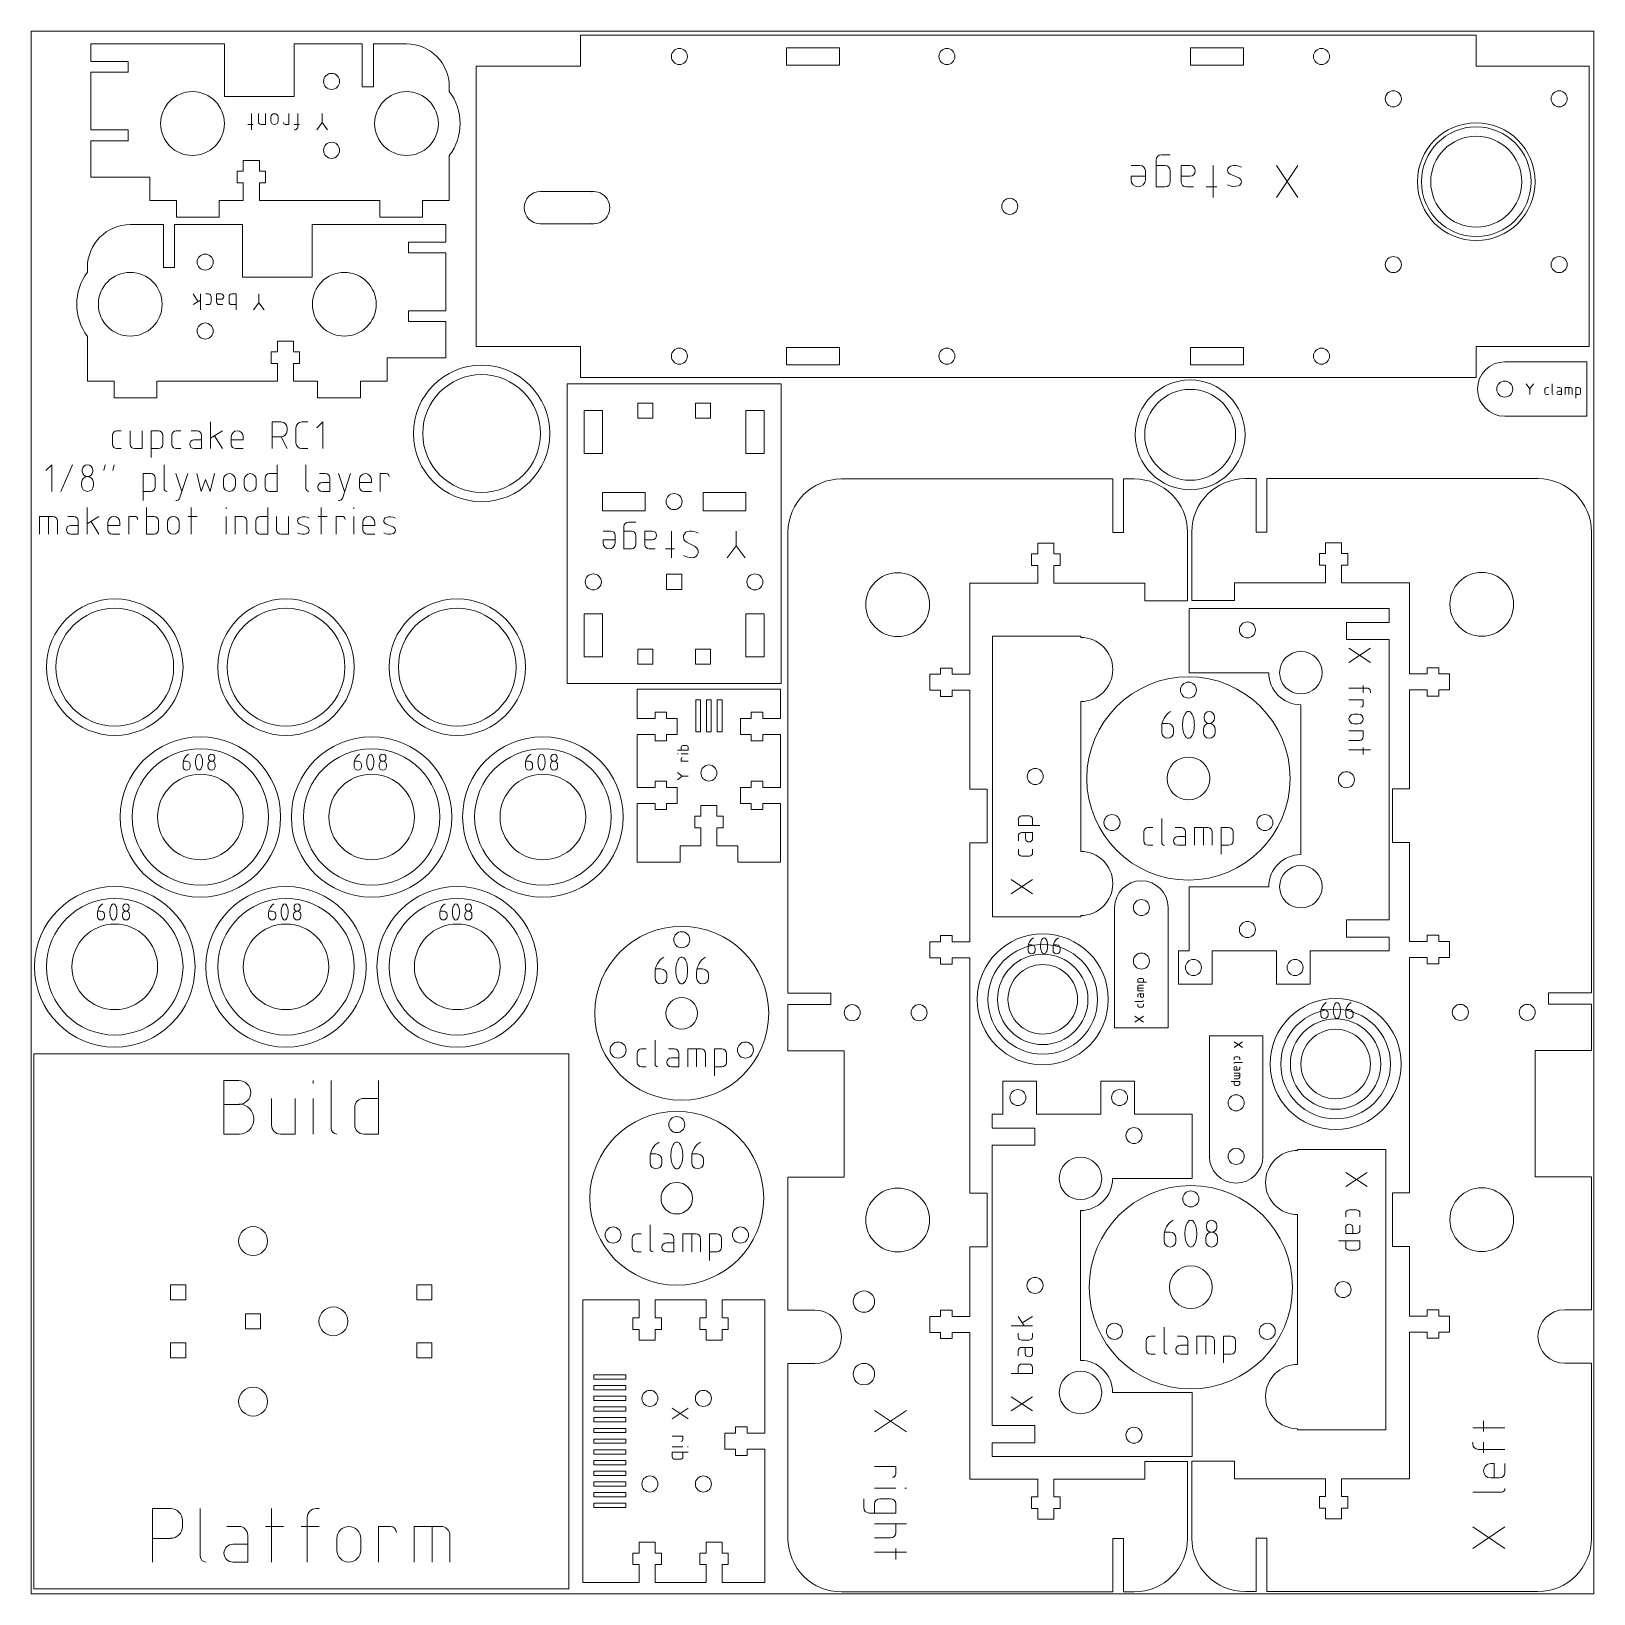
# Model space of a CAD drawing. Header units: millimetres. Extents: x 0 to 292, y 0 to 292.
import ezdxf

# ---------------------------------------------------------------- set-up
doc = ezdxf.new("R2010")
doc.units = ezdxf.units.MM
doc.layers.get('0').update_dxf_attribs({"linetype": 'CONTINUOUS', "lineweight": 25, "true_color": 0x000000})
for name, color, linetype, lineweight, true_color in [('borders', 4, 'CONTINUOUS', 0, 0x00ffff), ('build-platform', 7, 'CONTINUOUS', 0, 0x000000), ('cut', 7, 'CONTINUOUS', 0, 0x000000), ('cuts', 7, 'CONTINUOUS', 0, 0x000000), ('etch', 4, 'CONTINUOUS', 0, 0x00ffff), ('inner-clamp', 7, 'CONTINUOUS', 0, 0x000000), ('main-deck', 7, 'CONTINUOUS', 0, 0x000000), ('rib', 7, 'CONTINUOUS', 0, 0x000000), ('rod-backplate', 7, 'CONTINUOUS', 0, 0x000000), ('rod-support', 7, 'CONTINUOUS', 0, 0x000000), ('side', 7, 'CONTINUOUS', 0, 0x000000), ('text', 4, 'CONTINUOUS', 0, 0x00ffff)]:
    doc.layers.add(name, color=color, linetype=linetype, lineweight=lineweight, true_color=true_color)

# ---------------------------------------------------------------- blocks, each defined once
blk = doc.blocks.new('tab')
at = {"layer": 'cuts'}
for p, q in [((5, 3.2), (-5, 3.2)), ((-5, 3.2), (-5, 0)), ((5, 0), (5, 3.2))]:
    blk.add_line(p, q, dxfattribs=at)
blk = doc.blocks.new('m3-t-slot')
at = {"layer": 'cuts'}
for p, q in [((-1.5, 7.5), (1.5, 7.5)), ((-1.5, 5.5), (-1.5, 7.5)), ((1.5, 7.5), (1.5, 5.5)), ((-2.66, 3.33), (-2.66, 5.5)), ((-2.66, 5.5), (-1.5, 5.5)), ((-1.5, 3.33), (-2.66, 3.33)), ((-1.5, 0), (-1.5, 3.33)), ((1.5, 5.5), (2.66, 5.5)), ((2.66, 3.33), (1.5, 3.33)), ((1.5, 3.33), (1.5, 0)), ((2.66, 5.5), (2.66, 3.33))]:
    blk.add_line(p, q, dxfattribs=at)
blk = doc.blocks.new('nema17')
at = {"layer": 'cuts'}
for centre, radius in [((-15.495, 15.495), 1.5), ((15.495, 15.495), 1.5), ((0, 0), 11), ((-15.495, -15.495), 1.5), ((15.495, -15.495), 1.5)]:
    blk.add_circle(centre, radius, dxfattribs=at)
blk = doc.blocks.new('slot')
at = {"layer": 'cuts'}
for p, q in [((-1.6, 4.95), (1.6, 4.95)), ((-1.6, 4.95), (-1.6, -4.95)), ((1.6, -4.95), (1.6, 4.95)), ((-1.6, -4.95), (1.6, -4.95))]:
    blk.add_line(p, q, dxfattribs=at)

msp = doc.modelspace()

# ---------------------------------------------------------------- linework, layer by layer
at = {"layer": 'borders'}
for p, q in [((292, 292), (0, 292)), ((0, 292), (0, 0)), ((292, 0), (292, 292)), ((15.16, 216.5), (15.16, 214.83)), ((16.83, 217.33), (16, 217.33)), ((18.5, 217.33), (18.5, 214.83)), ((20.72, 214), (20.72, 217.33)), ((23.77, 217.33), (22.39, 217.33)), ((22.39, 217.33), (22.39, 212.33)), ((24.61, 214.83), (24.61, 216.5)), ((26.27, 216.5), (26.27, 214.83)), ((27.94, 217.33), (27.11, 217.33)), ((29.89, 217.33), (31, 217.33)), ((31.83, 216.5), (31.83, 214)), ((33.5, 219), (33.5, 214)), ((33.5, 215.94), (35.72, 217.33)), ((34.23, 216.4), (35.72, 214)), ((37.39, 216.22), (37.39, 214.83)), ((39.61, 215.66), (39.61, 216.22)), ((45.02, 214), (45.02, 219)), ((45.02, 219), (46.69, 219)), ((46.69, 216.22), (45.02, 216.22)), ((46.69, 216.22), (47.8, 214)), ((47.8, 217.89), (47.8, 217.33)), ((49.47, 217.89), (49.47, 215.11)), ((51.69, 219), (50.58, 219)), ((53.36, 217.89), (54.47, 219)), ((54.47, 219), (54.47, 214)), ((16, 214), (16.83, 214)), ((19.33, 214), (20.72, 214)), ((22.39, 214), (23.77, 214)), ((27.11, 214), (27.94, 214)), ((30.44, 215.66), (31.83, 215.66)), ((31.83, 214), (30.44, 214)), ((37.39, 215.66), (39.61, 215.66)), ((38.22, 214), (39.61, 214)), ((50.58, 214), (51.69, 214)), ((2.73, 209.89), (3.84, 211)), ((3.84, 211), (3.84, 206)), ((7.73, 211), (5.51, 206)), ((13.57, 209.89), (13.84, 211)), ((15.23, 209.89), (15.51, 211)), ((24.82, 211), (24.82, 206.55)), ((45.93, 211), (45.93, 206)), ((51.34, 211), (51.34, 206.55)), ((9.4, 207.66), (9.4, 207.11)), ((9.54, 210.03), (9.54, 209.75)), ((11.48, 209.75), (11.48, 210.03)), ((11.62, 207.11), (11.62, 207.66)), ((22.32, 209.33), (20.93, 209.33)), ((20.93, 209.33), (20.93, 204.33)), ((23.15, 206.83), (23.15, 208.5)), ((27.04, 209.33), (28.15, 206)), ((29.26, 209.33), (27.72, 204.71)), ((30.93, 209.33), (31.76, 206)), ((31.76, 206), (32.59, 208.22)), ((32.59, 208.22), (33.43, 206)), ((33.43, 206), (34.26, 209.33)), ((35.93, 208.22), (35.93, 207.11)), ((38.15, 207.11), (38.15, 208.22)), ((39.82, 208.22), (39.82, 207.11)), ((42.04, 207.11), (42.04, 208.22)), ((43.7, 206.83), (43.7, 208.5)), ((44.54, 209.33), (45.93, 209.33)), ((53.84, 209.33), (54.95, 209.33)), ((54.4, 207.66), (55.79, 207.66)), ((55.79, 208.5), (55.79, 206)), ((57.45, 209.33), (58.57, 206)), ((59.68, 209.33), (58.14, 204.71)), ((61.34, 208.22), (61.34, 206.83)), ((61.34, 207.66), (63.57, 207.66)), ((63.57, 207.66), (63.57, 208.22)), ((65.23, 206), (65.23, 209.33)), ((65.23, 209.33), (66.34, 209.33)), ((20.93, 206), (22.32, 206)), ((45.93, 206), (44.54, 206)), ((55.79, 206), (54.4, 206)), ((62.18, 206), (63.57, 206)), ((10.44, 203), (10.44, 198)), ((21.55, 203), (21.55, 198)), ((27.19, 204.33), (27.04, 204.33)), ((29.89, 203), (29.89, 198)), ((36.41, 202.72), (36.41, 203)), ((44.19, 203), (44.19, 198)), ((54.19, 203), (54.19, 198)), ((57.61, 204.33), (57.45, 204.33)), ((60.3, 202.72), (60.3, 203)), ((1.55, 198), (1.55, 201.33)), ((1.55, 201.33), (4.05, 201.33)), ((3.22, 201.33), (3.22, 198)), ((4.89, 200.5), (4.89, 198)), ((6.83, 201.33), (7.94, 201.33)), ((7.39, 199.66), (8.77, 199.66)), ((8.77, 200.5), (8.77, 198)), ((10.44, 199.94), (12.66, 201.33)), ((11.18, 200.4), (12.66, 198)), ((14.33, 200.22), (14.33, 198.83)), ((14.33, 199.66), (16.55, 199.66)), ((16.55, 199.66), (16.55, 200.22)), ((18.22, 198), (18.22, 201.33)), ((18.22, 201.33), (19.33, 201.33)), ((22.94, 201.33), (21.55, 201.33)), ((23.77, 198.83), (23.77, 200.5)), ((25.44, 200.22), (25.44, 199.11)), ((27.66, 199.11), (27.66, 200.22)), ((29.33, 201.33), (31, 201.33)), ((36.41, 198), (36.41, 201.33)), ((38.08, 198), (38.08, 201.33)), ((38.08, 201.33), (39.47, 201.33)), ((40.3, 200.5), (40.3, 198)), ((41.97, 198.83), (41.97, 200.5)), ((42.8, 201.33), (44.19, 201.33)), ((45.86, 201.33), (45.86, 198.83)), ((48.08, 198), (48.08, 201.33)), ((50.2, 199.9), (51.52, 199.36)), ((53.64, 201.33), (55.3, 201.33)), ((56.97, 198), (56.97, 201.33)), ((56.97, 201.33), (58.08, 201.33)), ((60.3, 198), (60.3, 201.33)), ((61.97, 200.22), (61.97, 198.83)), ((61.97, 199.66), (64.19, 199.66)), ((64.19, 199.66), (64.19, 200.22)), ((66.31, 199.9), (67.63, 199.36)), ((8.77, 198), (7.39, 198)), ((15.16, 198), (16.55, 198)), ((21.55, 198), (22.94, 198)), ((44.19, 198), (42.8, 198)), ((46.69, 198), (48.08, 198)), ((62.8, 198), (64.19, 198)), ((0, 0), (292, 0))]:
    msp.add_line(p, q, dxfattribs=at)
for centre, radius, start, end in [((16, 216.5), 0.833, 90, 180), ((23.77, 216.5), 0.833, 0, 90), ((27.11, 216.5), 0.833, 90, 180), ((31, 216.5), 0.833, 0, 90), ((38.5, 216.22), 1.11, 0, 180), ((46.69, 217.89), 1.11, 0, 90), ((46.69, 217.33), 1.11, 270, 0), ((50.58, 217.89), 1.11, 90, 180), ((16, 214.83), 0.833, 180, 270), ((19.33, 214.83), 0.833, 180, 270), ((23.77, 214.83), 0.833, 270, 0), ((27.11, 214.83), 0.833, 180, 270), ((30.44, 214.83), 0.833, 90, 270), ((38.22, 214.83), 0.833, 180, 270), ((50.58, 215.11), 1.11, 180, 270), ((10.51, 210.03), 0.972, 0, 180), ((10.51, 207.66), 1.11, 0, 180), ((10.51, 209.75), 0.972, 180, 0), ((22.32, 208.5), 0.833, 0, 90), ((37.04, 208.22), 1.11, 0, 180), ((40.93, 208.22), 1.11, 0, 180), ((44.54, 208.5), 0.833, 90, 180), ((54.4, 206.83), 0.833, 90, 270), ((54.95, 208.5), 0.833, 0, 90), ((62.45, 208.22), 1.11, 0, 180), ((66.34, 208.78), 0.556, 0, 90), ((10.51, 207.11), 1.11, 180, 0), ((22.32, 206.83), 0.833, 270, 0), ((25.37, 206.55), 0.556, 180, 270), ((27.19, 204.89), 0.556, 270, 341.6), ((37.04, 207.11), 1.11, 180, 0), ((40.93, 207.11), 1.11, 180, 0), ((44.54, 206.83), 0.833, 180, 270), ((51.9, 206.55), 0.556, 180, 270), ((57.61, 204.89), 0.556, 270, 341.6), ((62.18, 206.83), 0.833, 180, 270), ((4.05, 200.5), 0.833, 0, 90), ((7.39, 198.83), 0.833, 90, 270), ((7.94, 200.5), 0.833, 0, 90), ((15.44, 200.22), 1.11, 0, 180), ((15.16, 198.83), 0.833, 180, 270), ((19.33, 200.78), 0.556, 0, 90), ((22.94, 200.5), 0.833, 0, 90), ((22.94, 198.83), 0.833, 270, 0), ((26.55, 200.22), 1.11, 0, 180), ((26.55, 199.11), 1.11, 180, 0), ((39.47, 200.5), 0.833, 0, 90), ((42.8, 200.5), 0.833, 90, 180), ((42.8, 198.83), 0.833, 180, 270), ((46.69, 198.83), 0.833, 180, 270), ((50.45, 200.52), 0.667, 108.3, 247.8), ((50.95, 199.01), 2.25, 63.1, 108.3), ((51.26, 198.74), 0.667, 288.3, 67.79), ((58.08, 200.78), 0.556, 0, 90), ((63.08, 200.22), 1.11, 0, 180), ((62.8, 198.83), 0.833, 180, 270), ((66.56, 200.52), 0.667, 108.3, 247.8), ((67.06, 199.01), 2.25, 63.1, 108.3), ((67.38, 198.74), 0.667, 288.3, 67.79), ((50.77, 200.25), 2.25, 243.1, 288.3), ((66.88, 200.25), 2.25, 243.1, 288.3)]:
    msp.add_arc(centre, radius, start, end, dxfattribs=at)
at = {"layer": 'build-platform'}
for p, q in [((0.46, 0.91), (0.46, 100.91)), ((0.46, 100.91), (100.46, 100.91)), ((100.46, 100.91), (100.46, 0.91)), ((28.87, 57.72), (26.05, 57.72)), ((26.05, 57.72), (26.05, 54.9)), ((28.87, 54.9), (28.87, 57.72)), ((74.87, 57.72), (72.05, 57.72)), ((72.05, 57.72), (72.05, 54.9)), ((74.87, 54.9), (74.87, 57.72)), ((26.05, 54.9), (28.87, 54.9)), ((72.05, 54.9), (74.87, 54.9)), ((42.87, 52.32), (40.05, 52.32)), ((40.05, 52.32), (40.05, 49.5)), ((42.87, 49.5), (42.87, 52.32)), ((28.87, 46.92), (26.05, 46.92)), ((26.05, 46.92), (26.05, 44.1)), ((28.87, 44.1), (28.87, 46.92)), ((40.05, 49.5), (42.87, 49.5)), ((74.87, 46.92), (72.05, 46.92)), ((72.05, 46.92), (72.05, 44.1)), ((74.87, 44.1), (74.87, 46.92)), ((26.05, 44.1), (28.87, 44.1)), ((72.05, 44.1), (74.87, 44.1)), ((100.46, 0.91), (0.46, 0.91))]:
    msp.add_line(p, q, dxfattribs=at)
for centre in [(41.46, 65.91), (56.46, 50.91), (41.46, 35.91)]:
    msp.add_circle(centre, 2.7, dxfattribs=at)
at = {"layer": 'cut'}
for centre, radius in [((270.04, 263.88), 10.25), ((270.04, 263.88), 8.5), ((84.16, 216.83), 12.75), ((84.16, 216.83), 11), ((216.58, 216.58), 10.25), ((216.58, 216.58), 8.5), ((15.61, 173.16), 12.75), ((15.61, 173.16), 11), ((47.61, 173.16), 12.75), ((47.61, 173.16), 11), ((79.61, 173.16), 12.75), ((79.61, 173.16), 11), ((216.26, 152.37), 19), ((216.26, 168.87), 1.5), ((31.61, 145.16), 15), ((63.61, 145.16), 15), ((95.61, 145.16), 15), ((216.26, 152.37), 4), ((31.61, 145.16), 8), ((63.61, 145.16), 8), ((95.61, 145.16), 8), ((201.97, 144.12), 1.5), ((230.55, 144.12), 1.5), ((15.61, 117.16), 15), ((47.61, 117.16), 15), ((79.61, 117.16), 15), ((15.61, 117.16), 8), ((47.61, 117.16), 8), ((79.61, 117.16), 8), ((121.57, 108.48), 16.25), ((121.57, 122.23), 1.5), ((189.03, 111.08), 12.25), ((189.03, 111.08), 6.5), ((121.57, 108.48), 2.95), ((243.76, 98.99), 12.25), ((243.76, 98.99), 6.5), ((109.66, 101.61), 1.5), ((133.47, 101.61), 1.5), ((120.64, 73.92), 16.25), ((120.64, 87.67), 1.5), ((120.64, 73.92), 2.95), ((216.7, 57.29), 19), ((216.7, 73.79), 1.5), ((108.73, 67.04), 1.5), ((132.55, 67.04), 1.5), ((216.7, 57.29), 4), ((202.42, 49.04), 1.5), ((230.99, 49.04), 1.5)]:
    msp.add_circle(centre, radius, dxfattribs=at)
at = {"layer": 'cuts'}
for p, q in [((11.13, 289.63), (36.13, 289.63)), ((11.13, 286.33), (11.13, 289.63)), ((36.13, 289.63), (36.13, 279.83)), ((49.13, 279.83), (49.13, 289.63)), ((49.13, 289.63), (61.83, 289.63)), ((61.83, 289.63), (61.83, 281.63)), ((63.93, 289.63), (70.13, 289.63)), ((63.93, 281.63), (63.93, 289.63)), ((18.13, 286.33), (11.13, 286.33)), ((18.13, 284.33), (18.13, 286.33)), ((18.13, 284.33), (11.13, 284.33)), ((11.13, 273.55), (11.13, 284.33)), ((61.83, 281.63), (63.93, 281.63)), ((78.13, 281.63), (78.13, 280.75)), ((36.13, 279.83), (49.13, 279.83)), ((18.13, 273.55), (11.13, 273.55)), ((18.13, 271.55), (18.13, 273.55)), ((11.13, 271.55), (18.13, 271.55)), ((11.13, 264.75), (11.13, 271.55)), ((78.13, 268.75), (78.13, 260.35)), ((22.13, 264.75), (11.13, 264.75)), ((22.13, 260.35), (22.13, 264.75)), ((22.13, 260.35), (27.13, 260.35)), ((27.13, 260.35), (27.13, 257.25)), ((35.13, 257.25), (35.13, 260.35)), ((35.13, 260.35), (39.63, 260.35)), ((42.63, 260.35), (65.13, 260.35)), ((65.13, 260.35), (65.13, 257.25)), ((73.13, 257.25), (73.13, 260.35)), ((73.13, 260.35), (78.13, 260.35)), ((27.13, 257.25), (35.13, 257.25)), ((65.13, 257.25), (73.13, 257.25)), ((24.7, 255.86), (18.5, 255.86)), ((24.7, 247.86), (24.7, 255.86)), ((39.5, 255.86), (26.8, 255.86)), ((26.8, 255.86), (26.8, 247.86)), ((39.5, 246.06), (39.5, 255.86)), ((52.5, 255.86), (52.5, 246.06)), ((77.5, 255.86), (52.5, 255.86)), ((77.5, 252.56), (77.5, 255.86)), ((70.5, 252.56), (77.5, 252.56)), ((70.5, 250.56), (70.5, 252.56)), ((70.5, 250.56), (77.5, 250.56)), ((77.5, 239.78), (77.5, 250.56)), ((10.5, 247.86), (10.5, 246.98)), ((26.8, 247.86), (24.7, 247.86)), ((52.5, 246.06), (39.5, 246.06)), ((70.5, 237.78), (70.5, 239.78)), ((70.5, 239.78), (77.5, 239.78)), ((77.5, 237.78), (70.5, 237.78)), ((77.5, 230.98), (77.5, 237.78)), ((10.5, 234.98), (10.5, 226.58)), ((66.5, 230.98), (77.5, 230.98)), ((66.5, 226.58), (66.5, 230.98)), ((15.5, 226.58), (10.5, 226.58)), ((15.5, 223.48), (15.5, 226.58)), ((23.5, 226.58), (23.5, 223.48)), ((46, 226.58), (23.5, 226.58)), ((53.5, 226.58), (49, 226.58)), ((53.5, 223.48), (53.5, 226.58)), ((61.5, 226.58), (61.5, 223.48)), ((66.5, 226.58), (61.5, 226.58)), ((100.14, 170.1), (100.14, 226.1)), ((100.14, 226.1), (140.14, 226.1)), ((140.14, 226.1), (140.14, 170.1)), ((23.5, 223.48), (15.5, 223.48)), ((61.5, 223.48), (53.5, 223.48)), ((116.15, 222.51), (113.33, 222.51)), ((113.33, 222.51), (113.33, 219.69)), ((116.15, 219.69), (116.15, 222.51)), ((126.95, 222.51), (124.13, 222.51)), ((124.13, 222.51), (124.13, 219.69)), ((126.95, 219.69), (126.95, 222.51)), ((103.34, 213.1), (103.34, 221.1)), ((103.34, 221.1), (106.74, 221.1)), ((106.74, 221.1), (106.74, 213.1)), ((113.33, 219.69), (116.15, 219.69)), ((124.13, 219.69), (126.95, 219.69)), ((133.54, 213.1), (133.54, 221.1)), ((133.54, 221.1), (136.94, 221.1)), ((136.94, 221.1), (136.94, 213.1)), ((106.74, 213.1), (103.34, 213.1)), ((136.94, 213.1), (133.54, 213.1)), ((106.74, 202.4), (106.74, 205.8)), ((106.74, 205.8), (114.74, 205.8)), ((114.74, 205.8), (114.74, 202.4)), ((125.54, 202.4), (125.54, 205.8)), ((125.54, 205.8), (133.54, 205.8)), ((133.54, 205.8), (133.54, 202.4)), ((114.74, 202.4), (106.74, 202.4)), ((133.54, 202.4), (125.54, 202.4)), ((121.55, 190.51), (118.73, 190.51)), ((118.73, 190.51), (118.73, 187.69)), ((121.55, 187.69), (121.55, 190.51)), ((118.73, 187.69), (121.55, 187.69)), ((103.34, 175.1), (103.34, 183.1)), ((103.34, 183.1), (106.74, 183.1)), ((106.74, 183.1), (106.74, 175.1)), ((133.54, 175.1), (133.54, 183.1)), ((133.54, 183.1), (136.94, 183.1)), ((136.94, 183.1), (136.94, 175.1)), ((116.15, 176.51), (113.33, 176.51)), ((113.33, 176.51), (113.33, 173.69)), ((116.15, 173.69), (116.15, 176.51)), ((126.95, 176.51), (124.13, 176.51)), ((124.13, 176.51), (124.13, 173.69)), ((126.95, 173.69), (126.95, 176.51)), ((106.74, 175.1), (103.34, 175.1)), ((113.33, 173.69), (116.15, 173.69)), ((124.13, 173.69), (126.95, 173.69)), ((136.94, 175.1), (133.54, 175.1)), ((140.14, 170.1), (100.14, 170.1)), ((140.04, 169.07), (113.24, 169.07)), ((113.24, 169.07), (113.24, 163.57)), ((125.09, 167.07), (124.19, 167.07)), ((124.19, 167.07), (124.19, 161.07)), ((125.09, 161.07), (125.09, 167.07)), ((127.09, 167.07), (126.19, 167.07)), ((126.19, 167.07), (126.19, 161.07)), ((127.09, 161.07), (127.09, 167.07)), ((129.09, 167.07), (128.19, 167.07)), ((128.19, 167.07), (128.19, 161.07)), ((129.09, 161.07), (129.09, 167.07)), ((140.04, 163.57), (140.04, 169.07)), ((124.19, 161.07), (125.09, 161.07)), ((126.19, 161.07), (127.09, 161.07)), ((128.19, 161.07), (129.09, 161.07)), ((113.24, 160.57), (113.24, 150.69)), ((140.04, 150.69), (140.04, 160.57)), ((113.24, 147.69), (113.24, 136.69)), ((140.04, 136.69), (140.04, 147.69)), ((121.24, 136.69), (121.24, 139.79)), ((121.24, 139.79), (125.14, 139.79)), ((128.14, 139.79), (132.04, 139.79)), ((132.04, 139.79), (132.04, 136.69)), ((113.24, 136.69), (121.24, 136.69)), ((132.04, 136.69), (140.04, 136.69))]:
    msp.add_line(p, q, dxfattribs=at)
for centre, radius in [((56.13, 282.63), 1.5), ((30.13, 274.75), 5.96), ((70.13, 274.75), 5.96), ((56.13, 269.75), 1.5), ((32.5, 248.86), 1.5), ((18.5, 240.98), 5.96), ((58.5, 240.98), 5.96), ((32.5, 235.98), 1.5), ((120.14, 204.1), 1.5), ((105.04, 189.1), 1.5), ((135.24, 189.1), 1.5), ((126.64, 153.38), 1.5)]:
    msp.add_circle(centre, radius, dxfattribs=at)
for centre, radius, start, end in [((70.13, 281.63), 8, 360, 90), ((70.13, 274.75), 10, 323.1301, 36.8699), ((18.5, 247.86), 8, 90, 180), ((18.5, 240.98), 10, 143.1301, 216.8699)]:
    msp.add_arc(centre, radius, start, end, dxfattribs=at)
at = {"layer": 'etch'}
for p, q in [((219.18, 163.89), (219.18, 163.62)), ((221.12, 163.62), (221.12, 163.89)), ((211.26, 161.98), (211.26, 160.98)), ((212.37, 162.64), (211.33, 162.64)), ((213.48, 160.98), (213.48, 161.53)), ((219.04, 161.53), (219.04, 160.98)), ((221.26, 160.98), (221.26, 161.53)), ((28.36, 155.18), (28.36, 154.58)), ((29.03, 155.58), (28.4, 155.58)), ((29.7, 154.58), (29.7, 154.91)), ((33.03, 154.91), (33.03, 154.58)), ((33.11, 156.33), (33.11, 156.16)), ((34.28, 156.16), (34.28, 156.33)), ((34.36, 154.58), (34.36, 154.91)), ((60.36, 155.18), (60.36, 154.58)), ((61.03, 155.58), (60.4, 155.58)), ((61.7, 154.58), (61.7, 154.91)), ((65.03, 154.91), (65.03, 154.58)), ((65.11, 156.33), (65.11, 156.16)), ((66.28, 156.16), (66.28, 156.33)), ((66.36, 154.58), (66.36, 154.91)), ((92.36, 155.18), (92.36, 154.58)), ((93.03, 155.58), (92.4, 155.58)), ((93.7, 154.58), (93.7, 154.91)), ((97.03, 154.91), (97.03, 154.58)), ((97.11, 156.33), (97.11, 156.16)), ((98.28, 156.16), (98.28, 156.33)), ((98.36, 154.58), (98.36, 154.91)), ((209.59, 143.2), (208.76, 143.2)), ((211.26, 144.87), (211.26, 140.42)), ((213.76, 143.2), (214.87, 143.2)), ((217.37, 139.87), (217.37, 143.2)), ((217.37, 143.2), (219.87, 143.2)), ((219.04, 143.2), (219.04, 139.87)), ((223.76, 143.2), (222.37, 143.2)), ((222.37, 143.2), (222.37, 138.2)), ((207.93, 142.37), (207.93, 140.7)), ((214.31, 141.53), (215.7, 141.53)), ((215.7, 142.37), (215.7, 139.87)), ((220.7, 142.37), (220.7, 139.87)), ((224.59, 140.7), (224.59, 142.37)), ((208.76, 139.87), (209.59, 139.87)), ((215.7, 139.87), (214.31, 139.87)), ((222.37, 139.87), (223.76, 139.87)), ((12.36, 127.18), (12.36, 126.58)), ((13.03, 127.58), (12.4, 127.58)), ((13.7, 126.58), (13.7, 126.91)), ((17.03, 126.91), (17.03, 126.58)), ((17.11, 128.33), (17.11, 128.16)), ((18.28, 128.16), (18.28, 128.33)), ((18.36, 126.58), (18.36, 126.91)), ((44.36, 127.18), (44.36, 126.58)), ((45.03, 127.58), (44.4, 127.58)), ((45.7, 126.58), (45.7, 126.91)), ((49.03, 126.91), (49.03, 126.58)), ((49.11, 128.33), (49.11, 128.16)), ((50.28, 128.16), (50.28, 128.33)), ((50.36, 126.58), (50.36, 126.91)), ((76.36, 127.18), (76.36, 126.58)), ((77.03, 127.58), (76.4, 127.58)), ((77.7, 126.58), (77.7, 126.91)), ((81.03, 126.91), (81.03, 126.58)), ((81.11, 128.33), (81.11, 128.16)), ((82.28, 128.16), (82.28, 128.33)), ((82.36, 126.58), (82.36, 126.91)), ((186.28, 120.85), (186.28, 120.25)), ((186.95, 121.25), (186.32, 121.25)), ((187.62, 120.25), (187.62, 120.58)), ((190.95, 120.85), (190.95, 120.25)), ((191.62, 121.25), (190.99, 121.25)), ((192.28, 120.25), (192.28, 120.58)), ((116.57, 116.09), (116.57, 115.09)), ((117.68, 116.76), (116.63, 116.76)), ((118.79, 115.09), (118.79, 115.65)), ((124.34, 116.09), (124.34, 115.09)), ((125.45, 116.76), (124.41, 116.76)), ((126.57, 115.09), (126.57, 115.65)), ((241.01, 108.76), (241.01, 108.16)), ((241.67, 109.16), (241.05, 109.16)), ((242.34, 108.16), (242.34, 108.49)), ((245.67, 108.76), (245.67, 108.16)), ((246.34, 109.16), (245.72, 109.16)), ((247.01, 108.16), (247.01, 108.49)), ((116.57, 103.48), (116.57, 99.04)), ((113.23, 100.98), (113.23, 99.31)), ((114.9, 101.81), (114.07, 101.81)), ((119.07, 101.81), (120.18, 101.81)), ((119.62, 100.15), (121.01, 100.15)), ((121.01, 100.98), (121.01, 98.48)), ((122.68, 98.48), (122.68, 101.81)), ((122.68, 101.81), (125.18, 101.81)), ((124.34, 101.81), (124.34, 98.48)), ((126.01, 100.98), (126.01, 98.48)), ((129.07, 101.81), (127.68, 101.81)), ((127.68, 101.81), (127.68, 96.81)), ((129.9, 99.31), (129.9, 100.98)), ((114.07, 98.48), (114.9, 98.48)), ((121.01, 98.48), (119.62, 98.48)), ((127.68, 98.48), (129.07, 98.48)), ((116.75, 82.19), (115.71, 82.19)), ((124.53, 82.19), (123.49, 82.19)), ((115.64, 81.53), (115.64, 80.53)), ((117.86, 80.53), (117.86, 81.08)), ((123.42, 81.53), (123.42, 80.53)), ((125.64, 80.53), (125.64, 81.08)), ((113.98, 67.25), (113.14, 67.25)), ((115.64, 68.92), (115.64, 64.47)), ((118.14, 67.25), (119.25, 67.25)), ((121.75, 63.92), (121.75, 67.25)), ((121.75, 67.25), (124.25, 67.25)), ((123.42, 67.25), (123.42, 63.92)), ((128.14, 67.25), (126.75, 67.25)), ((126.75, 67.25), (126.75, 62.25)), ((212.82, 67.57), (211.77, 67.57)), ((219.62, 68.82), (219.62, 68.54)), ((221.57, 68.54), (221.57, 68.82)), ((112.31, 66.42), (112.31, 64.75)), ((118.7, 65.58), (120.09, 65.58)), ((120.09, 66.42), (120.09, 63.92)), ((125.09, 66.42), (125.09, 63.92)), ((128.98, 64.75), (128.98, 66.42)), ((211.7, 66.91), (211.7, 65.91)), ((213.93, 65.91), (213.93, 66.46)), ((219.48, 66.46), (219.48, 65.91)), ((221.7, 65.91), (221.7, 66.46)), ((113.14, 63.92), (113.98, 63.92)), ((120.09, 63.92), (118.7, 63.92)), ((126.75, 63.92), (128.14, 63.92)), ((211.7, 49.79), (211.7, 45.35)), ((208.37, 47.29), (208.37, 45.63)), ((210.04, 48.13), (209.2, 48.13)), ((214.2, 48.13), (215.32, 48.13)), ((216.15, 47.29), (216.15, 44.79)), ((217.82, 44.79), (217.82, 48.13)), ((217.82, 48.13), (220.32, 48.13)), ((219.48, 48.13), (219.48, 44.79)), ((221.15, 47.29), (221.15, 44.79)), ((224.2, 48.13), (222.82, 48.13)), ((222.82, 48.13), (222.82, 43.13)), ((225.04, 45.63), (225.04, 47.29)), ((209.2, 44.79), (210.04, 44.79)), ((214.76, 46.46), (216.15, 46.46)), ((216.15, 44.79), (214.76, 44.79)), ((222.82, 44.79), (224.2, 44.79))]:
    msp.add_line(p, q, dxfattribs=at)
for centre, radius in [((31.61, 145.16), 12.75), ((63.61, 145.16), 12.75), ((95.61, 145.16), 12.75), ((15.61, 117.16), 12.75), ((47.61, 117.16), 12.75), ((79.61, 117.16), 12.75), ((189.03, 111.08), 10.25), ((189.03, 111.08), 8.45), ((243.76, 98.99), 10.25), ((243.76, 98.99), 8.45)]:
    msp.add_circle(centre, radius, dxfattribs=at)
for centre, radius, start, end in [((214.59, 161.98), 3.33, 120, 180), ((217.89, 162.99), 2.67, 143.2, 169.5), ((216.26, 164.26), 0.606, 32.76, 147.2), ((214.63, 162.99), 2.67, 10.51, 36.77), ((220.15, 163.89), 0.972, 0, 180), ((220.15, 163.62), 0.972, 180, 0), ((212.37, 160.98), 1.11, 180, 0), ((212.37, 161.53), 1.11, 0, 90), ((220.37, 162.38), 5.22, 167.9, 180.2), ((220.37, 162.35), 5.22, 179.8, 192.1), ((217.89, 161.74), 2.67, 190.5, 216.8), ((214.63, 161.74), 2.67, 323.2, 349.5), ((212.14, 162.38), 5.22, 359.8, 12.09), ((212.14, 162.35), 5.22, 347.9, 0.1885), ((220.15, 161.53), 1.11, 0, 180), ((220.15, 160.98), 1.11, 180, 0), ((216.26, 160.47), 0.606, 212.8, 327.2), ((30.36, 155.18), 2, 120, 180), ((29.03, 154.91), 0.667, 0, 90), ((33.83, 155.42), 3.13, 167.9, 180.2), ((33.83, 155.4), 3.13, 179.8, 192.1), ((32.34, 155.78), 1.6, 143.2, 169.5), ((31.36, 156.55), 0.363, 32.76, 147.2), ((30.38, 155.78), 1.6, 10.51, 36.77), ((28.89, 155.42), 3.13, 359.8, 12.09), ((28.89, 155.4), 3.13, 347.9, 0.1885), ((33.7, 154.91), 0.667, 0, 180), ((33.7, 156.33), 0.583, 0, 180), ((33.7, 156.16), 0.583, 180, 0), ((62.36, 155.18), 2, 120, 180), ((61.03, 154.91), 0.667, 0, 90), ((65.83, 155.42), 3.13, 167.9, 180.2), ((65.83, 155.4), 3.13, 179.8, 192.1), ((64.34, 155.78), 1.6, 143.2, 169.5), ((63.36, 156.55), 0.363, 32.76, 147.2), ((62.38, 155.78), 1.6, 10.51, 36.77), ((60.89, 155.42), 3.13, 359.8, 12.09), ((60.89, 155.4), 3.13, 347.9, 0.1885), ((65.7, 154.91), 0.667, 0, 180), ((65.7, 156.33), 0.583, 0, 180), ((65.7, 156.16), 0.583, 180, 0), ((94.36, 155.18), 2, 120, 180), ((93.03, 154.91), 0.667, 0, 90), ((97.83, 155.42), 3.13, 167.9, 180.2), ((97.83, 155.4), 3.13, 179.8, 192.1), ((96.34, 155.78), 1.6, 143.2, 169.5), ((95.36, 156.55), 0.363, 32.76, 147.2), ((94.38, 155.78), 1.6, 10.51, 36.77), ((92.89, 155.42), 3.13, 359.8, 12.09), ((92.89, 155.4), 3.13, 347.9, 0.1885), ((97.7, 154.91), 0.667, 0, 180), ((97.7, 156.33), 0.583, 0, 180), ((97.7, 156.16), 0.583, 180, 0), ((29.03, 154.58), 0.667, 180, 0), ((32.34, 155.04), 1.6, 190.5, 216.8), ((31.36, 154.27), 0.363, 212.8, 327.2), ((30.38, 155.04), 1.6, 323.2, 349.5), ((33.7, 154.58), 0.667, 180, 0), ((61.03, 154.58), 0.667, 180, 0), ((64.34, 155.04), 1.6, 190.5, 216.8), ((63.36, 154.27), 0.363, 212.8, 327.2), ((62.38, 155.04), 1.6, 323.2, 349.5), ((65.7, 154.58), 0.667, 180, 0), ((93.03, 154.58), 0.667, 180, 0), ((96.34, 155.04), 1.6, 190.5, 216.8), ((95.36, 154.27), 0.363, 212.8, 327.2), ((94.38, 155.04), 1.6, 323.2, 349.5), ((97.7, 154.58), 0.667, 180, 0), ((208.76, 142.37), 0.833, 90, 180), ((214.87, 142.37), 0.833, 0, 90), ((219.87, 142.37), 0.833, 0, 90), ((223.76, 142.37), 0.833, 0, 90), ((208.76, 140.7), 0.833, 180, 270), ((211.81, 140.42), 0.556, 180, 270), ((214.31, 140.7), 0.833, 90, 270), ((223.76, 140.7), 0.833, 270, 0), ((14.36, 127.18), 2, 120, 180), ((16.34, 127.78), 1.6, 143.2, 169.5), ((15.36, 128.55), 0.363, 32.76, 147.2), ((14.38, 127.78), 1.6, 10.51, 36.77), ((17.7, 128.33), 0.583, 0, 180), ((46.36, 127.18), 2, 120, 180), ((48.34, 127.78), 1.6, 143.2, 169.5), ((47.36, 128.55), 0.363, 32.76, 147.2), ((46.38, 127.78), 1.6, 10.51, 36.77), ((49.7, 128.33), 0.583, 0, 180), ((78.36, 127.18), 2, 120, 180), ((80.34, 127.78), 1.6, 143.2, 169.5), ((79.36, 128.55), 0.363, 32.76, 147.2), ((78.38, 127.78), 1.6, 10.51, 36.77), ((81.7, 128.33), 0.583, 0, 180), ((13.03, 126.58), 0.667, 180, 0), ((13.03, 126.91), 0.667, 0, 90), ((17.83, 127.42), 3.13, 167.9, 180.2), ((17.83, 127.4), 3.13, 179.8, 192.1), ((16.34, 127.04), 1.6, 190.5, 216.8), ((15.36, 126.27), 0.363, 212.8, 327.2), ((14.38, 127.04), 1.6, 323.2, 349.5), ((12.89, 127.42), 3.13, 359.8, 12.09), ((12.89, 127.4), 3.13, 347.9, 0.1885), ((17.7, 126.91), 0.667, 0, 180), ((17.7, 126.58), 0.667, 180, 0), ((17.7, 128.16), 0.583, 180, 0), ((45.03, 126.58), 0.667, 180, 0), ((45.03, 126.91), 0.667, 0, 90), ((49.83, 127.42), 3.13, 167.9, 180.2), ((49.83, 127.4), 3.13, 179.8, 192.1), ((48.34, 127.04), 1.6, 190.5, 216.8), ((47.36, 126.27), 0.363, 212.8, 327.2), ((46.38, 127.04), 1.6, 323.2, 349.5), ((44.89, 127.42), 3.13, 359.8, 12.09), ((44.89, 127.4), 3.13, 347.9, 0.1885), ((49.7, 126.91), 0.667, 0, 180), ((49.7, 126.58), 0.667, 180, 0), ((49.7, 128.16), 0.583, 180, 0), ((77.03, 126.58), 0.667, 180, 0), ((77.03, 126.91), 0.667, 0, 90), ((81.83, 127.42), 3.13, 167.9, 180.2), ((81.83, 127.4), 3.13, 179.8, 192.1), ((80.34, 127.04), 1.6, 190.5, 216.8), ((79.36, 126.27), 0.363, 212.8, 327.2), ((78.38, 127.04), 1.6, 323.2, 349.5), ((76.89, 127.42), 3.13, 359.8, 12.09), ((76.89, 127.4), 3.13, 347.9, 0.1885), ((81.7, 126.91), 0.667, 0, 180), ((81.7, 126.58), 0.667, 180, 0), ((81.7, 128.16), 0.583, 180, 0), ((188.28, 120.85), 2, 120, 180), ((186.95, 120.25), 0.667, 180, 0), ((186.95, 120.58), 0.667, 0, 90), ((191.75, 121.09), 3.13, 167.9, 180.2), ((191.75, 121.07), 3.13, 179.8, 192.1), ((190.26, 121.46), 1.6, 143.2, 169.5), ((190.26, 120.71), 1.6, 190.5, 216.8), ((189.28, 122.22), 0.363, 32.76, 147.2), ((189.28, 119.94), 0.363, 212.8, 327.2), ((188.3, 121.46), 1.6, 10.51, 36.77), ((188.3, 120.71), 1.6, 323.2, 349.5), ((186.81, 121.09), 3.13, 359.8, 12.09), ((186.81, 121.07), 3.13, 347.9, 0.1885), ((192.95, 120.85), 2, 120, 180), ((191.62, 120.25), 0.667, 180, 0), ((191.62, 120.58), 0.667, 0, 90), ((119.9, 116.09), 3.33, 120, 180), ((125.68, 116.5), 5.22, 167.9, 180.2), ((123.19, 117.11), 2.67, 143.2, 169.5), ((121.57, 118.38), 0.606, 32.76, 147.2), ((119.94, 117.11), 2.67, 10.51, 36.77), ((117.45, 116.5), 5.22, 359.8, 12.09), ((127.68, 116.09), 3.33, 120, 180), ((117.68, 115.09), 1.11, 180, 0), ((117.68, 115.65), 1.11, 0, 90), ((125.68, 116.46), 5.22, 179.8, 192.1), ((123.19, 115.86), 2.67, 190.5, 216.8), ((121.57, 114.59), 0.606, 212.8, 327.2), ((119.94, 115.86), 2.67, 323.2, 349.5), ((117.45, 116.46), 5.22, 347.9, 0.1885), ((125.45, 115.09), 1.11, 180, 0), ((125.45, 115.65), 1.11, 0, 90), ((243.01, 108.76), 2, 120, 180), ((241.67, 108.16), 0.667, 180, 0), ((241.67, 108.49), 0.667, 0, 90), ((246.48, 109), 3.13, 167.9, 180.2), ((246.48, 108.98), 3.13, 179.8, 192.1), ((244.99, 109.37), 1.6, 143.2, 169.5), ((244.99, 108.62), 1.6, 190.5, 216.8), ((244.01, 110.13), 0.363, 32.76, 147.2), ((243.03, 109.37), 1.6, 10.51, 36.77), ((243.03, 108.62), 1.6, 323.2, 349.5), ((241.54, 109), 3.13, 359.8, 12.09), ((241.54, 108.98), 3.13, 347.9, 0.1885), ((247.67, 108.76), 2, 120, 180), ((246.34, 108.16), 0.667, 180, 0), ((246.34, 108.49), 0.667, 0, 90), ((244.01, 107.85), 0.363, 212.8, 327.2), ((114.07, 100.98), 0.833, 90, 180), ((114.07, 99.31), 0.833, 180, 270), ((119.62, 99.31), 0.833, 90, 270), ((120.18, 100.98), 0.833, 0, 90), ((125.18, 100.98), 0.833, 0, 90), ((129.07, 100.98), 0.833, 0, 90), ((129.07, 99.31), 0.833, 270, 0), ((117.12, 99.04), 0.556, 180, 270), ((118.98, 81.53), 3.33, 120, 180), ((116.75, 81.08), 1.11, 0, 90), ((124.76, 81.93), 5.22, 167.9, 180.2), ((124.76, 81.9), 5.22, 179.8, 192.1), ((122.27, 82.54), 2.67, 143.2, 169.5), ((120.64, 83.81), 0.606, 32.76, 147.2), ((119.01, 82.54), 2.67, 10.51, 36.77), ((116.53, 81.93), 5.22, 359.8, 12.09), ((116.53, 81.9), 5.22, 347.9, 0.1885), ((126.75, 81.53), 3.33, 120, 180), ((124.53, 81.08), 1.11, 0, 90), ((116.75, 80.53), 1.11, 180, 0), ((122.27, 81.29), 2.67, 190.5, 216.8), ((120.64, 80.02), 0.606, 212.8, 327.2), ((119.01, 81.29), 2.67, 323.2, 349.5), ((124.53, 80.53), 1.11, 180, 0), ((113.14, 66.42), 0.833, 90, 180), ((119.25, 66.42), 0.833, 0, 90), ((124.25, 66.42), 0.833, 0, 90), ((128.14, 66.42), 0.833, 0, 90), ((215.04, 66.91), 3.33, 120, 180), ((212.82, 66.46), 1.11, 0, 90), ((220.82, 67.31), 5.22, 167.9, 180.2), ((220.82, 67.28), 5.22, 179.8, 192.1), ((218.33, 67.92), 2.67, 143.2, 169.5), ((216.7, 69.19), 0.606, 32.76, 147.2), ((215.08, 67.92), 2.67, 10.51, 36.77), ((212.59, 67.31), 5.22, 359.8, 12.09), ((212.59, 67.28), 5.22, 347.9, 0.1885), ((220.59, 66.46), 1.11, 0, 180), ((220.59, 68.82), 0.972, 0, 180), ((220.59, 68.54), 0.972, 180, 0), ((113.14, 64.75), 0.833, 180, 270), ((116.2, 64.47), 0.556, 180, 270), ((118.7, 64.75), 0.833, 90, 270), ((128.14, 64.75), 0.833, 270, 0), ((212.82, 65.91), 1.11, 180, 0), ((218.33, 66.67), 2.67, 190.5, 216.8), ((216.7, 65.4), 0.606, 212.8, 327.2), ((215.08, 66.67), 2.67, 323.2, 349.5), ((220.59, 65.91), 1.11, 180, 0), ((209.2, 47.29), 0.833, 90, 180), ((215.32, 47.29), 0.833, 0, 90), ((220.32, 47.29), 0.833, 0, 90), ((224.2, 47.29), 0.833, 0, 90), ((209.2, 45.63), 0.833, 180, 270), ((212.26, 45.35), 0.556, 180, 270), ((214.76, 45.63), 0.833, 90, 270), ((224.2, 45.63), 0.833, 270, 0)]:
    msp.add_arc(centre, radius, start, end, dxfattribs=at)
at = {"layer": 'inner-clamp'}
for p, q in [((275.37, 230.22), (290.73, 230.22)), ((290.73, 230.22), (290.73, 220.04)), ((275.37, 220.04), (290.73, 220.04)), ((202.46, 128.24), (202.46, 105.74)), ((212.46, 128.24), (212.46, 105.74)), ((202.46, 105.74), (212.46, 105.74)), ((220.17, 81.74), (220.17, 104.24)), ((230.17, 104.24), (220.17, 104.24)), ((230.17, 81.74), (230.17, 104.24))]:
    msp.add_line(p, q, dxfattribs=at)
for centre in [(275.37, 225.13), (207.46, 128.24), (207.46, 118.24), (225.17, 91.74), (225.17, 81.74)]:
    msp.add_circle(centre, 1.5, dxfattribs=at)
for centre, radius, start, end in [((275.37, 225.13), 5.09, 90, 270), ((207.46, 128.24), 5, 360, 180), ((225.17, 81.74), 5, 180, 0)]:
    msp.add_arc(centre, radius, start, end, dxfattribs=at)
at = {"layer": 'main-deck'}
for p, q in [((270.04, 291.28), (102.62, 291.28)), ((102.62, 285.48), (102.62, 291.28)), ((270.04, 285.48), (270.04, 291.28)), ((83.12, 285.48), (83.12, 233.08)), ((83.12, 285.48), (102.62, 285.48)), ((291.12, 285.48), (270.04, 285.48)), ((291.12, 233.08), (291.12, 285.48)), ((105.12, 262.03), (95.12, 262.03)), ((95.12, 256.03), (105.12, 256.03)), ((83.12, 233.08), (102.62, 233.08)), ((102.62, 233.08), (102.62, 227.28)), ((270.04, 227.28), (270.04, 233.08)), ((270.04, 233.08), (291.12, 233.08)), ((102.62, 227.28), (270.04, 227.28))]:
    msp.add_line(p, q, dxfattribs=at)
for centre in [(121.12, 287.28), (171.12, 287.28), (241.12, 287.28), (182.87, 259.28), (121.12, 231.28), (171.12, 231.28), (241.12, 231.28)]:
    msp.add_circle(centre, 1.5, dxfattribs=at)
for centre, start, end in [((95.12, 259.03), 90, 270), ((105.12, 259.03), 260.4059, 99.5941)]:
    msp.add_arc(centre, 3, start, end, dxfattribs=at)
at = {"layer": 'rib'}
for p, q in [((103.11, 54.91), (113.61, 54.91)), ((103.11, 2.11), (103.11, 54.91)), ((116.61, 54.91), (126.11, 54.91)), ((129.11, 54.91), (137.11, 54.91)), ((137.11, 54.91), (137.11, 30.01)), ((105.11, 40.91), (111.11, 40.91)), ((105.11, 40.11), (105.11, 40.91)), ((111.11, 40.91), (111.11, 40.11)), ((111.11, 40.11), (105.11, 40.11)), ((105.11, 38.91), (111.11, 38.91)), ((105.11, 38.11), (105.11, 38.91)), ((111.11, 38.11), (105.11, 38.11)), ((111.11, 38.91), (111.11, 38.11)), ((105.11, 36.91), (111.11, 36.91)), ((105.11, 36.11), (105.11, 36.91)), ((111.11, 36.11), (105.11, 36.11)), ((111.11, 36.91), (111.11, 36.11)), ((105.11, 34.91), (111.11, 34.91)), ((105.11, 34.11), (105.11, 34.91)), ((111.11, 34.11), (105.11, 34.11)), ((105.11, 32.91), (111.11, 32.91)), ((105.11, 32.11), (105.11, 32.91)), ((111.11, 34.91), (111.11, 34.11)), ((111.11, 32.91), (111.11, 32.11)), ((111.11, 32.11), (105.11, 32.11)), ((105.11, 30.91), (111.11, 30.91)), ((105.11, 30.11), (105.11, 30.91)), ((111.11, 30.11), (105.11, 30.11)), ((111.11, 30.91), (111.11, 30.11)), ((105.11, 28.91), (111.11, 28.91)), ((105.11, 28.11), (105.11, 28.91)), ((111.11, 28.11), (105.11, 28.11)), ((105.11, 26.91), (111.11, 26.91)), ((105.11, 26.11), (105.11, 26.91)), ((111.11, 28.91), (111.11, 28.11)), ((111.11, 26.91), (111.11, 26.11)), ((137.11, 27.01), (137.11, 2.11)), ((111.11, 26.11), (105.11, 26.11)), ((105.11, 24.91), (111.11, 24.91)), ((105.11, 24.11), (105.11, 24.91)), ((111.11, 24.11), (105.11, 24.11)), ((111.11, 24.91), (111.11, 24.11)), ((105.11, 22.91), (111.11, 22.91)), ((105.11, 22.11), (105.11, 22.91)), ((111.11, 22.11), (105.11, 22.11)), ((105.11, 20.91), (111.11, 20.91)), ((105.11, 20.11), (105.11, 20.91)), ((111.11, 22.91), (111.11, 22.11)), ((111.11, 20.91), (111.11, 20.11)), ((111.11, 20.11), (105.11, 20.11)), ((105.11, 18.91), (111.11, 18.91)), ((105.11, 18.11), (105.11, 18.91)), ((111.11, 18.11), (105.11, 18.11)), ((111.11, 18.91), (111.11, 18.11)), ((105.11, 16.91), (111.11, 16.91)), ((105.11, 16.11), (105.11, 16.91)), ((111.11, 16.11), (105.11, 16.11)), ((111.11, 16.91), (111.11, 16.11)), ((113.61, 2.11), (103.11, 2.11)), ((126.11, 2.11), (116.61, 2.11)), ((137.11, 2.11), (129.11, 2.11))]:
    msp.add_line(p, q, dxfattribs=at)
for centre in [(115.61, 36.51), (125.61, 36.51), (115.61, 20.51), (125.61, 20.51)]:
    msp.add_circle(centre, 1.5, dxfattribs=at)
at = {"layer": 'rod-backplate'}
for p, q in [((179.62, 178.93), (187.62, 178.93)), ((179.62, 178.93), (179.62, 126.53)), ((196.12, 178.93), (179.62, 178.93)), ((196.12, 178.73), (196.12, 178.93)), ((196.12, 138.73), (196.12, 166.73)), ((179.62, 126.53), (187.62, 126.53)), ((179.62, 126.53), (196.12, 126.53)), ((196.12, 126.73), (196.12, 126.53)), ((253.16, 83.05), (236.66, 83.05)), ((236.66, 82.85), (236.66, 83.05)), ((253.16, 83.05), (245.16, 83.05)), ((253.16, 30.65), (253.16, 83.05)), ((236.66, 70.85), (236.66, 42.85)), ((236.66, 30.85), (236.66, 30.65)), ((236.66, 30.65), (253.16, 30.65)), ((253.16, 30.65), (245.16, 30.65))]:
    msp.add_line(p, q, dxfattribs=at)
for centre in [(187.62, 152.73), (245.16, 56.85)]:
    msp.add_circle(centre, 1.5, dxfattribs=at)
for centre, start, end in [((196.12, 172.73), 270, 90), ((196.12, 132.73), 270, 90), ((236.66, 76.85), 90, 270), ((236.66, 36.85), 90, 270)]:
    msp.add_arc(centre, 6, start, end, dxfattribs=at)
at = {"layer": 'rod-support'}
for p, q in [((216.39, 184.13), (253.77, 184.13)), ((216.39, 184.13), (216.39, 172.13)), ((253.77, 184.13), (253.77, 181.53)), ((253.77, 181.53), (245.77, 181.53)), ((245.77, 181.53), (245.77, 178.33)), ((253.77, 178.33), (245.77, 178.33)), ((253.77, 125.93), (253.77, 178.33)), ((231.27, 172.13), (216.39, 172.13)), ((237.27, 166.13), (237.27, 138.13)), ((216.39, 132.13), (216.39, 120.13)), ((231.27, 132.13), (216.39, 132.13)), ((253.77, 125.93), (245.77, 125.93)), ((245.77, 125.93), (245.77, 122.73)), ((253.77, 122.73), (245.77, 122.73)), ((214.39, 120.13), (214.39, 113.93)), ((220.69, 120.13), (220.69, 113.93)), ((232.69, 120.13), (220.69, 120.13)), ((232.69, 120.13), (232.69, 113.93)), ((253.77, 120.13), (238.99, 120.13)), ((238.99, 120.13), (238.99, 113.93)), ((253.77, 120.13), (253.77, 122.63)), ((220.69, 113.93), (214.39, 113.93)), ((238.99, 113.93), (232.69, 113.93)), ((181.58, 89.62), (181.58, 95.82)), ((181.58, 95.82), (187.88, 95.82)), ((187.88, 89.62), (187.88, 95.82)), ((199.88, 95.82), (206.18, 95.82)), ((199.88, 89.62), (199.88, 95.82)), ((206.18, 89.62), (206.18, 95.82)), ((179.58, 89.62), (179.58, 87.12)), ((187.88, 89.62), (199.88, 89.62)), ((206.18, 89.62), (216.96, 89.62)), ((216.96, 77.62), (216.96, 89.62)), ((179.58, 87.02), (187.58, 87.02)), ((187.58, 83.82), (187.58, 87.02)), ((179.58, 83.82), (187.58, 83.82)), ((179.58, 83.82), (179.58, 31.42)), ((202.08, 77.62), (216.96, 77.62)), ((196.08, 43.62), (196.08, 71.62)), ((202.08, 37.62), (216.96, 37.62)), ((216.96, 25.62), (216.96, 37.62)), ((179.58, 31.42), (187.58, 31.42)), ((187.58, 28.22), (187.58, 31.42)), ((179.58, 28.22), (187.58, 28.22)), ((179.58, 25.62), (179.58, 28.22)), ((216.96, 25.62), (179.58, 25.62))]:
    msp.add_line(p, q, dxfattribs=at)
for centre, radius in [((227.27, 180.13), 1.5), ((237.27, 172.13), 3.97), ((245.77, 152.13), 1.5), ((237.27, 132.13), 3.97), ((227.27, 124.13), 1.5), ((217.19, 117.03), 1.5), ((236.19, 117.03), 1.5), ((184.38, 92.72), 1.5), ((203.38, 92.72), 1.5), ((206.08, 85.62), 1.5), ((196.08, 77.62), 3.97), ((187.58, 57.62), 1.5), ((196.08, 37.62), 3.97), ((206.08, 29.62), 1.5)]:
    msp.add_circle(centre, radius, dxfattribs=at)
for centre, start, end in [((237.27, 172.13), 180, 270), ((237.27, 132.13), 90, 180), ((196.08, 77.62), 270, 360), ((196.08, 37.62), 360, 90)]:
    msp.add_arc(centre, 6, start, end, dxfattribs=at)
at = {"layer": 'side'}
for p, q in [((202.1, 208.34), (151.42, 208.34)), ((202.1, 208.34), (202.1, 198.34)), ((204.1, 198.34), (204.1, 208.34)), ((206.1, 208.34), (204.1, 208.34)), ((226.89, 208.4), (228.89, 208.4)), ((228.89, 198.4), (228.89, 208.4)), ((230.89, 208.4), (230.89, 198.4)), ((230.89, 208.4), (281.57, 208.4)), ((141.42, 198.34), (141.42, 112.24)), ((202.1, 198.34), (204.1, 198.34)), ((216.1, 185.54), (216.1, 198.34)), ((216.89, 185.6), (216.89, 198.4)), ((230.89, 198.4), (228.89, 198.4)), ((291.57, 198.4), (291.57, 112.3)), ((175.42, 188.84), (175.42, 171.84)), ((175.42, 188.84), (188.1, 188.84)), ((191.1, 188.84), (208.1, 188.84)), ((208.1, 185.54), (208.1, 188.84)), ((224.89, 185.6), (224.89, 188.9)), ((241.89, 188.9), (224.89, 188.9)), ((257.57, 188.9), (244.89, 188.9)), ((257.57, 188.9), (257.57, 171.9)), ((208.1, 185.54), (216.1, 185.54)), ((224.89, 185.6), (216.89, 185.6)), ((175.42, 168.84), (175.42, 150.34)), ((257.57, 168.9), (257.57, 150.4)), ((175.42, 140.34), (175.42, 121.84)), ((257.57, 140.4), (257.57, 121.9)), ((216.39, 120.13), (214.39, 120.13)), ((175.42, 118.84), (175.42, 74.84)), ((257.57, 118.9), (257.57, 74.9)), ((149.42, 112.24), (141.42, 112.24)), ((149.42, 110.14), (149.42, 112.24)), ((283.57, 112.3), (291.57, 112.3)), ((283.57, 110.2), (283.57, 112.3)), ((141.42, 110.14), (149.42, 110.14)), ((141.42, 110.14), (141.42, 101.44)), ((291.57, 110.2), (283.57, 110.2)), ((291.57, 110.2), (291.57, 101.5)), ((141.42, 101.44), (151.92, 101.44)), ((151.92, 77.84), (151.92, 101.44)), ((291.57, 101.5), (281.07, 101.5)), ((281.07, 77.9), (281.07, 101.5)), ((181.58, 89.62), (179.58, 89.62)), ((141.42, 77.84), (151.92, 77.84)), ((141.42, 53.01), (141.42, 77.84)), ((291.57, 77.9), (281.07, 77.9)), ((291.57, 53.07), (291.57, 77.9)), ((175.42, 64.84), (175.42, 51.84)), ((257.57, 64.9), (257.57, 51.9)), ((141.42, 53.01), (146.42, 53.01)), ((291.57, 53.07), (286.57, 53.07)), ((175.42, 48.84), (175.42, 21.42)), ((257.57, 48.9), (257.57, 21.48)), ((141.42, 10.34), (141.42, 43.01)), ((146.42, 43.01), (141.42, 43.01)), ((286.57, 43.07), (291.57, 43.07)), ((291.57, 10.4), (291.57, 43.07)), ((208.1, 21.42), (208.1, 24.72)), ((208.1, 24.72), (216.1, 24.72)), ((216.1, 24.72), (216.1, 10.34)), ((224.89, 24.78), (216.89, 24.78)), ((216.89, 24.78), (216.89, 10.4)), ((224.89, 21.48), (224.89, 24.78)), ((188.1, 21.42), (175.42, 21.42)), ((191.1, 21.42), (208.1, 21.42)), ((241.89, 21.48), (224.89, 21.48)), ((244.89, 21.48), (257.57, 21.48)), ((202.1, 0.34), (202.1, 10.34)), ((202.1, 10.34), (204.1, 10.34)), ((204.1, 10.34), (204.1, 0.34)), ((230.89, 10.4), (228.89, 10.4)), ((228.89, 10.4), (228.89, 0.4)), ((230.89, 0.4), (230.89, 10.4)), ((202.1, 0.34), (151.42, 0.34)), ((206.1, 0.34), (204.1, 0.34)), ((226.89, 0.4), (228.89, 0.4)), ((230.89, 0.4), (281.57, 0.4))]:
    msp.add_line(p, q, dxfattribs=at)
for centre, radius in [((161.92, 184.84), 5.96), ((271.07, 184.9), 5.96), ((153.42, 108.59), 1.5), ((165.92, 108.59), 1.5), ((267.07, 108.65), 1.5), ((279.57, 108.65), 1.5), ((161.92, 69.84), 5.96), ((271.07, 69.9), 5.96), ((155.6, 54.6), 2), ((155.6, 41.04), 2)]:
    msp.add_circle(centre, radius, dxfattribs=at)
for centre, radius, start, end in [((151.42, 198.34), 10, 90, 180), ((206.1, 198.34), 10, 0, 90), ((226.89, 198.4), 10, 90, 180), ((281.57, 198.4), 10, 360, 90), ((146.42, 48.01), 5, 270, 90), ((286.57, 48.07), 5, 90, 270), ((151.42, 10.34), 10, 180, 270), ((206.1, 10.34), 10, 270, 0), ((226.89, 10.4), 10, 180, 270), ((281.57, 10.4), 10, 270, 360)]:
    msp.add_arc(centre, radius, start, end, dxfattribs=at)
at = {"layer": 'text'}
for p, q in [((41.46, 274.6), (40.46, 274.6)), ((41.13, 273.6), (41.13, 276.6)), ((42.46, 275.1), (42.46, 276.6)), ((43.79, 274.6), (42.96, 274.6)), ((43.79, 276.6), (43.79, 274.6)), ((44.79, 275.93), (44.79, 275.26)), ((46.13, 275.26), (46.13, 275.93)), ((48.13, 274.6), (47.46, 274.6)), ((48.13, 276.6), (48.13, 274.6)), ((50.13, 274.6), (49.13, 274.6)), ((49.79, 276.6), (49.79, 274.1)), ((54.38, 274.93), (53.38, 273.6)), ((54.38, 274.93), (54.38, 276.6)), ((55.38, 273.6), (54.38, 274.93)), ((49.29, 273.6), (49.13, 273.6)), ((212.87, 268.91), (211.2, 268.91)), ((207.2, 266.91), (205.54, 266.91)), ((208.2, 264.25), (208.2, 265.91)), ((210.2, 267.91), (210.2, 262.91)), ((211.87, 266.91), (210.2, 266.91)), ((212.87, 263.91), (212.87, 265.91)), ((214.87, 263.91), (214.87, 266.91)), ((214.87, 266.91), (216.54, 266.91)), ((220.87, 260.91), (220.87, 266.91)), ((236.7, 260.91), (232.7, 266.91)), ((236.7, 266.91), (232.7, 260.91)), ((208.2, 264.91), (205.54, 264.91)), ((205.54, 264.91), (205.54, 264.25)), ((210.2, 262.91), (211.87, 262.91)), ((216.54, 264.91), (214.87, 264.91)), ((217.2, 262.91), (215.87, 262.91)), ((221.54, 262.91), (219.54, 262.91)), ((225.66, 264.63), (224.08, 265.28)), ((31.19, 241.46), (30.29, 242.91)), ((31.63, 239.91), (31.63, 242.91)), ((33.13, 242.91), (32.63, 242.91)), ((33.63, 241.41), (33.63, 242.41)), ((34.63, 241.41), (34.63, 242.91)), ((34.63, 242.91), (35.46, 242.91)), ((36.96, 242.41), (36.96, 241.41)), ((38.29, 242.91), (37.46, 242.91)), ((38.29, 239.91), (38.29, 242.91)), ((42.54, 241.24), (42.54, 242.91)), ((31.63, 241.74), (30.29, 240.91)), ((32.63, 240.91), (33.13, 240.91)), ((35.46, 241.91), (34.63, 241.91)), ((35.79, 240.91), (35.13, 240.91)), ((37.46, 240.91), (38.29, 240.91)), ((42.54, 241.24), (41.54, 239.91)), ((43.54, 239.91), (42.54, 241.24)), ((279.38, 226.09), (280.04, 225.2)), ((280.04, 225.2), (280.71, 226.09)), ((280.04, 225.2), (280.04, 224.09)), ((282.88, 225.09), (282.88, 224.42)), ((283.54, 225.42), (283.21, 225.42)), ((284.21, 226.09), (284.21, 224.31)), ((285.21, 225.42), (285.65, 225.42)), ((285.99, 225.09), (285.99, 224.09)), ((286.65, 224.09), (286.65, 225.42)), ((286.65, 225.42), (287.65, 225.42)), ((287.32, 225.42), (287.32, 224.09)), ((287.99, 225.09), (287.99, 224.09)), ((289.21, 225.42), (288.65, 225.42)), ((288.65, 225.42), (288.65, 223.42)), ((289.54, 224.42), (289.54, 225.09)), ((283.21, 224.09), (283.54, 224.09)), ((285.43, 224.76), (285.99, 224.76)), ((285.99, 224.09), (285.43, 224.09)), ((288.65, 224.09), (289.21, 224.09)), ((108.27, 198.6), (106.88, 198.6)), ((110.77, 199.43), (110.77, 195.27)), ((112.16, 198.6), (110.77, 198.6)), ((112.99, 200.27), (111.6, 200.27)), ((114.66, 196.1), (114.66, 198.6)), ((114.66, 198.6), (116.04, 198.6)), ((119.66, 193.6), (119.66, 198.6)), ((131.74, 195.82), (131.74, 198.6)), ((109.1, 196.93), (106.88, 196.93)), ((106.88, 196.93), (106.88, 196.38)), ((109.1, 196.38), (109.1, 197.77)), ((112.99, 196.1), (112.99, 197.77)), ((116.04, 196.93), (114.66, 196.93)), ((124.05, 195.7), (122.48, 196.5)), ((131.74, 195.82), (130.07, 193.6)), ((133.41, 193.6), (131.74, 195.82)), ((110.77, 195.27), (112.16, 195.27)), ((116.6, 195.27), (115.49, 195.27)), ((120.21, 195.27), (118.54, 195.27)), ((250.26, 176.71), (246.26, 174.04)), ((246.26, 176.71), (250.26, 174.04)), ((248.93, 169.71), (248.93, 168.37)), ((246.26, 169.26), (249.59, 169.26)), ((246.26, 167.04), (248.93, 167.04)), ((248.93, 167.04), (248.93, 166.15)), ((250.26, 168.59), (250.26, 168.37)), ((248.04, 164.37), (247.15, 164.37)), ((246.26, 161.26), (248.93, 161.26)), ((247.15, 162.59), (248.04, 162.59)), ((248.93, 161.26), (248.93, 160.15)), ((121.44, 158.17), (121.44, 157.62)), ((122.44, 158.51), (121.77, 158.51)), ((122.77, 157.62), (122.77, 158.17)), ((248.26, 159.48), (246.26, 159.48)), ((250.26, 157.71), (246.26, 157.71)), ((248.93, 158.15), (248.93, 156.82)), ((120.77, 157.62), (122.77, 157.62)), ((120.88, 156.95), (120.77, 156.95)), ((122.77, 156.95), (121.44, 156.95)), ((121.44, 155.62), (121.44, 156.06)), ((122.77, 155.62), (121.44, 155.62)), ((121.66, 152.78), (120.77, 153.45)), ((120.77, 152.12), (121.66, 152.78)), ((121.66, 152.78), (122.77, 152.78)), ((184.47, 144.71), (184.47, 143.6)), ((184.47, 143.6), (188.47, 143.6)), ((186.47, 145.38), (185.13, 145.38)), ((187.13, 143.6), (187.13, 144.71)), ((184.47, 140.71), (184.47, 141.6)), ((185.13, 142.27), (187.13, 142.27)), ((185.8, 141.16), (185.8, 142.27)), ((187.13, 142.27), (187.13, 141.16)), ((184.47, 139.16), (184.47, 138.49)), ((185.13, 137.82), (186.47, 137.82)), ((187.13, 138.49), (187.13, 139.16)), ((183.13, 130.82), (187.13, 133.49)), ((187.13, 130.82), (183.13, 133.49)), ((206.79, 114.71), (206.79, 114.27)), ((206.79, 114.27), (208.39, 114.27)), ((207.59, 114.98), (207.06, 114.98)), ((207.86, 114.27), (207.86, 114.71)), ((206.79, 112.67), (206.79, 113.47)), ((206.79, 113.2), (207.86, 113.2)), ((207.86, 112.67), (206.79, 112.67)), ((206.79, 111.51), (206.79, 111.87)), ((207.06, 113.73), (207.86, 113.73)), ((207.06, 112.13), (207.86, 112.13)), ((207.32, 111.69), (207.32, 112.13)), ((207.86, 112.13), (207.86, 111.69)), ((206.26, 110.71), (207.68, 110.71)), ((206.79, 110.18), (206.79, 109.91)), ((207.06, 109.64), (207.59, 109.64)), ((207.86, 109.91), (207.86, 110.18)), ((206.26, 106.84), (207.86, 107.91)), ((207.86, 106.84), (206.26, 107.91)), ((226.37, 103.14), (224.77, 102.07)), ((224.77, 103.14), (226.37, 102.07)), ((224.77, 100.07), (224.77, 99.8)), ((225.57, 100.34), (225.04, 100.34)), ((225.84, 99.8), (225.84, 100.07)), ((224.77, 97.85), (224.77, 98.29)), ((225.57, 97.85), (224.77, 97.85)), ((224.77, 97.31), (225.84, 97.31)), ((225.84, 96.78), (224.77, 96.78)), ((226.37, 99.27), (224.95, 99.27)), ((225.31, 98.29), (225.31, 97.85)), ((225.84, 98.47), (225.84, 98.11)), ((225.84, 97.31), (225.84, 96.51)), ((36.02, 85.91), (36.02, 95.91)), ((36.02, 95.91), (38.8, 95.91)), ((52.69, 95.35), (52.69, 95.91)), ((56.02, 95.91), (56.02, 87.02)), ((64.91, 95.91), (64.91, 85.91)), ((225.84, 95.71), (224.24, 95.71)), ((225.57, 96.25), (224.77, 96.25)), ((224.77, 95.71), (224.77, 95.27)), ((225.04, 95), (225.57, 95)), ((225.84, 95.27), (225.84, 95.71)), ((36.02, 91.46), (38.91, 91.46)), ((44.91, 92.58), (44.91, 87.58)), ((49.35, 85.91), (49.35, 92.58)), ((52.69, 85.91), (52.69, 92.58)), ((60.46, 87.58), (60.46, 90.91)), ((62.13, 92.58), (64.91, 92.58)), ((41.57, 88.8), (41.57, 88.58)), ((38.91, 85.91), (36.02, 85.91)), ((46.57, 85.91), (49.35, 85.91)), ((64.91, 85.91), (62.13, 85.91)), ((249.64, 78.75), (245.64, 76.09)), ((245.64, 78.75), (249.64, 76.09)), ((245.64, 71.09), (245.64, 70.42)), ((247.64, 71.75), (246.31, 71.75)), ((248.31, 70.42), (248.31, 71.09)), ((245.64, 67.31), (245.64, 68.42)), ((247.64, 67.31), (245.64, 67.31)), ((246.98, 68.42), (246.98, 67.31)), ((248.31, 68.86), (248.31, 67.97)), ((248.31, 65.97), (244.31, 65.97)), ((245.64, 65.97), (245.64, 64.86)), ((248.31, 64.86), (248.31, 65.97)), ((246.31, 64.2), (247.64, 64.2)), ((183.1, 50.04), (187.1, 50.04)), ((185.54, 50.04), (184.43, 51.82)), ((185.17, 50.63), (187.1, 51.82)), ((184.43, 48.71), (184.43, 48.04)), ((185.1, 47.38), (186.43, 47.38)), ((187.1, 48.04), (187.1, 48.71)), ((184.43, 44.49), (184.43, 45.38)), ((185.1, 46.04), (187.1, 46.04)), ((185.76, 44.93), (185.76, 46.04)), ((187.1, 46.04), (187.1, 44.93)), ((183.1, 41.16), (187.1, 41.16)), ((184.43, 42.27), (184.43, 41.16)), ((186.43, 42.93), (185.1, 42.93)), ((187.1, 41.16), (187.1, 42.27)), ((183.1, 34.16), (187.1, 36.82)), ((187.1, 34.16), (183.1, 36.82)), ((122.78, 34.7), (119.78, 32.7)), ((119.78, 34.7), (122.78, 32.7)), ((163.58, 34.26), (157.58, 30.26)), ((157.58, 34.26), (163.58, 30.26)), ((271.41, 30.32), (271.41, 32.32)), ((119.78, 29.45), (121.78, 29.45)), ((121.78, 29.45), (121.78, 28.79)), ((269.41, 30.98), (275.41, 30.98)), ((119.78, 27.45), (121.78, 27.45)), ((122.78, 26.45), (119.78, 26.45)), ((119.78, 26.45), (119.78, 25.62)), ((121.78, 25.62), (121.78, 26.45)), ((122.61, 27.45), (122.78, 27.45)), ((269.41, 27.98), (269.41, 28.32)), ((275.41, 26.98), (270.41, 26.98)), ((271.41, 26.32), (271.41, 28.32)), ((120.28, 25.12), (121.28, 25.12)), ((157.58, 23.76), (161.58, 23.76)), ((161.58, 23.76), (161.58, 22.43)), ((273.41, 24.32), (272.74, 24.32)), ((273.41, 21.65), (273.41, 24.32)), ((275.41, 22.65), (275.41, 24.32)), ((272.74, 21.65), (274.41, 21.65)), ((155.58, 17.76), (155.58, 16.09)), ((157.58, 19.76), (161.58, 19.76)), ((160.58, 17.76), (158.58, 17.76)), ((163.25, 19.76), (163.58, 19.76)), ((269.41, 18.98), (274.74, 18.98)), ((22.69, 5.91), (22.69, 15.91)), ((22.69, 15.91), (26.02, 15.91)), ((31.57, 15.91), (31.57, 7.02)), ((44.91, 15.91), (44.91, 5.91)), ((53.24, 15.91), (53.8, 15.91)), ((156.58, 15.09), (161.58, 15.09)), ((157.58, 16.76), (157.58, 15.09)), ((161.58, 15.09), (161.58, 16.76)), ((28.24, 13.69), (28.24, 12.58)), ((36.57, 12.58), (38.8, 12.58)), ((43.8, 12.58), (47.13, 12.58)), ((50.46, 12.58), (53.8, 12.58)), ((51.57, 5.91), (51.57, 14.24)), ((64.91, 5.91), (64.91, 12.58)), ((64.91, 12.58), (67.13, 12.58)), ((71.57, 5.91), (71.57, 12.58)), ((71.57, 12.58), (76.57, 12.58)), ((74.91, 12.58), (74.91, 5.91)), ((163.58, 13.09), (157.58, 13.09)), ((161.58, 13.09), (161.58, 11.43)), ((269.41, 8.48), (275.41, 12.48)), ((275.41, 8.48), (269.41, 12.48)), ((26.02, 10.35), (22.69, 10.35)), ((37.69, 9.24), (40.46, 9.24)), ((40.46, 10.91), (40.46, 5.91)), ((57.13, 10.35), (57.13, 8.13)), ((61.57, 8.13), (61.57, 10.35)), ((78.24, 10.91), (78.24, 5.91)), ((160.58, 10.43), (157.58, 10.43)), ((40.46, 5.91), (37.69, 5.91)), ((163.58, 7.76), (157.58, 7.76)), ((161.58, 8.43), (161.58, 6.43))]:
    msp.add_line(p, q, dxfattribs=at)
for centre, radius, start, end in [((42.96, 275.1), 0.5, 180, 270), ((45.46, 275.93), 0.667, 360, 180), ((45.46, 275.26), 0.667, 180, 360), ((47.46, 274.93), 0.333, 180, 270), ((49.29, 274.1), 0.5, 270, 360), ((211.2, 267.91), 1, 90, 180), ((207.2, 265.91), 1, 360, 90), ((211.87, 265.91), 1, 360, 90), ((216.54, 265.91), 1, 270, 90), ((224.38, 266.02), 0.8, 108.3, 247.79), ((224.98, 264.21), 2.7, 63.1, 108.3), ((206.87, 264.25), 1.33, 180, 360), ((211.87, 263.91), 1, 270, 360), ((215.87, 263.91), 1, 180, 270), ((224.76, 265.7), 2.7, 243.1, 288.3), ((225.36, 263.89), 0.8, 288.3, 67.8), ((33.13, 242.41), 0.5, 360, 90), ((35.46, 242.41), 0.5, 270, 90), ((37.46, 242.41), 0.5, 90, 180), ((33.13, 241.41), 0.5, 270, 360), ((35.13, 241.41), 0.5, 180, 270), ((37.46, 241.41), 0.5, 180, 270), ((283.21, 225.09), 0.333, 90, 180), ((285.65, 225.09), 0.333, 0, 90), ((287.65, 225.09), 0.333, 0, 90), ((289.21, 225.09), 0.333, 0, 90), ((283.21, 224.42), 0.333, 180, 270), ((284.43, 224.31), 0.222, 180, 270), ((285.43, 224.42), 0.333, 90, 270), ((289.21, 224.42), 0.333, 270, 0), ((108.27, 197.77), 0.833, 360, 90), ((111.6, 199.43), 0.833, 90, 180), ((112.16, 197.77), 0.833, 360, 90), ((116.04, 197.77), 0.833, 270, 90), ((122.99, 197.49), 1.11, 90, 242.98), ((122.99, 194.92), 3.68, 63.1, 90), ((107.99, 196.38), 1.11, 180, 360), ((112.16, 196.1), 0.833, 270, 360), ((115.49, 196.1), 0.833, 180, 270), ((123.54, 194.71), 1.11, 270, 63), ((123.54, 197.28), 3.68, 243.07, 270), ((249.59, 168.59), 0.667, 360, 90), ((247.15, 163.48), 0.889, 90, 270), ((248.04, 163.48), 0.889, 270, 90), ((248.48, 166.15), 0.444, 270, 360), ((121.77, 158.17), 0.333, 90, 180), ((122.44, 158.17), 0.333, 360, 90), ((248.26, 160.15), 0.667, 270, 360), ((121.66, 156.06), 0.222, 90, 180), ((185.13, 144.71), 0.667, 90, 180), ((186.47, 144.71), 0.667, 360, 90), ((185.13, 141.6), 0.667, 90, 180), ((186.47, 141.16), 0.667, 180, 360), ((185.13, 138.49), 0.667, 180, 270), ((186.47, 138.49), 0.667, 270, 360), ((207.06, 114.71), 0.267, 90, 180), ((207.59, 114.71), 0.267, 360, 90), ((207.06, 113.47), 0.267, 90, 180), ((207.06, 111.87), 0.267, 90, 180), ((207.59, 111.69), 0.267, 180, 360), ((207.06, 109.91), 0.267, 180, 270), ((207.59, 109.91), 0.267, 270, 360), ((207.68, 110.89), 0.178, 270, 360), ((225.04, 100.07), 0.267, 90, 180), ((225.57, 100.07), 0.267, 360, 90), ((224.95, 99.09), 0.178, 90, 180), ((225.04, 98.29), 0.267, 360, 180), ((225.57, 98.11), 0.267, 270, 360), ((225.57, 96.51), 0.267, 270, 360), ((38.8, 93.69), 2.22, 270, 90), ((225.04, 95.27), 0.267, 180, 270), ((225.57, 95.27), 0.267, 270, 360), ((38.91, 88.8), 2.67, 0, 90), ((62.13, 90.91), 1.67, 90, 180), ((38.91, 88.58), 2.67, 270, 0), ((46.57, 87.58), 1.67, 180, 270), ((57.13, 87.02), 1.11, 180, 270), ((62.13, 87.58), 1.67, 180, 270), ((246.31, 71.09), 0.667, 90, 180), ((247.64, 71.09), 0.667, 360, 90), ((246.31, 68.42), 0.667, 360, 180), ((247.64, 67.97), 0.667, 270, 360), ((246.31, 64.86), 0.667, 180, 270), ((247.64, 64.86), 0.667, 270, 360), ((185.1, 48.04), 0.667, 180, 270), ((186.43, 48.04), 0.667, 270, 360), ((185.1, 45.38), 0.667, 90, 180), ((186.43, 44.93), 0.667, 180, 360), ((185.1, 42.27), 0.667, 90, 180), ((186.43, 42.27), 0.667, 360, 90), ((121.44, 28.79), 0.333, 270, 360), ((270.41, 27.98), 1, 180, 270), ((120.28, 25.62), 0.5, 180, 270), ((121.28, 25.62), 0.5, 270, 360), ((272.74, 22.98), 1.33, 90, 270), ((160.92, 22.43), 0.667, 270, 360), ((274.41, 22.65), 1, 270, 360), ((158.58, 16.76), 1, 90, 180), ((160.58, 16.76), 1, 360, 90), ((274.74, 19.65), 0.667, 270, 360), ((26.02, 13.69), 2.22, 0, 90), ((53.24, 14.24), 1.67, 90, 180), ((156.58, 16.09), 1, 180, 270), ((26.02, 12.58), 2.22, 270, 0), ((38.8, 10.91), 1.67, 0, 90), ((59.35, 10.35), 2.22, 0, 180), ((67.13, 11.46), 1.11, 0, 90), ((76.57, 10.91), 1.67, 0, 90), ((37.69, 7.58), 1.67, 90, 270), ((160.58, 11.43), 1, 270, 360), ((32.69, 7.02), 1.11, 180, 270), ((59.35, 8.13), 2.22, 180, 0)]:
    msp.add_arc(centre, radius, start, end, dxfattribs=at)

# ---------------------------------------------------------------- block references
at = {"rotation": 90}
for name, p in [('nema17', (270.04, 263.88)), ('m3-t-slot', (137.11, 28.51))]:
    msp.add_blockref(name, p, dxfattribs=at)
at = {"layer": 'cuts', "yscale": -1, "rotation": 180}
msp.add_blockref('m3-t-slot', (41.13, 260.35), dxfattribs=at)
at = {"layer": 'cuts'}
for p, rotation in [((47.5, 226.58), 360), ((113.24, 162.07), 270), ((140.04, 162.07), 90), ((113.24, 149.19), 270), ((140.04, 149.19), 90), ((126.64, 139.79), 360)]:
    msp.add_blockref('m3-t-slot', p, dxfattribs=dict(at, rotation=rotation))
at = {"layer": 'main-deck', "rotation": 90}
for p in [(146.12, 287.28), (221.62, 287.28), (146.12, 231.28), (221.62, 231.28)]:
    msp.add_blockref('slot', p, dxfattribs=at)
at = {"layer": 'rib', "yscale": -1, "rotation": 360}
for p in [(115.11, 54.91), (127.61, 54.91)]:
    msp.add_blockref('m3-t-slot', p, dxfattribs=at)
at = {"layer": 'rib'}
for p in [(115.11, 2.11), (127.61, 2.11)]:
    msp.add_blockref('m3-t-slot', p, dxfattribs=at)
at = {"layer": 'side'}
msp.add_blockref('m3-t-slot', (189.6, 188.84), dxfattribs=at)
at = {"layer": 'side', "yscale": -1}
for name, p, rotation in [('m3-t-slot', (243.39, 188.9), 180), ('m3-t-slot', (257.57, 170.4), 89.99999999999999), ('tab', (257.57, 145.4), 270), ('m3-t-slot', (257.57, 120.4), 89.99999999999999), ('tab', (257.57, 69.9), 270), ('m3-t-slot', (257.57, 50.4), 89.99999999999999), ('m3-t-slot', (189.6, 21.42), 360)]:
    msp.add_blockref(name, p, dxfattribs=dict(at, rotation=rotation))
at = {"layer": 'side'}
for name, p, rotation in [('m3-t-slot', (175.42, 170.34), 90), ('tab', (175.42, 145.34), 270), ('m3-t-slot', (175.42, 120.34), 90), ('tab', (175.42, 69.84), 270), ('m3-t-slot', (175.42, 50.34), 90), ('m3-t-slot', (243.39, 21.48), 180)]:
    msp.add_blockref(name, p, dxfattribs=dict(at, rotation=rotation))

doc.saveas('drawing.dxf')
